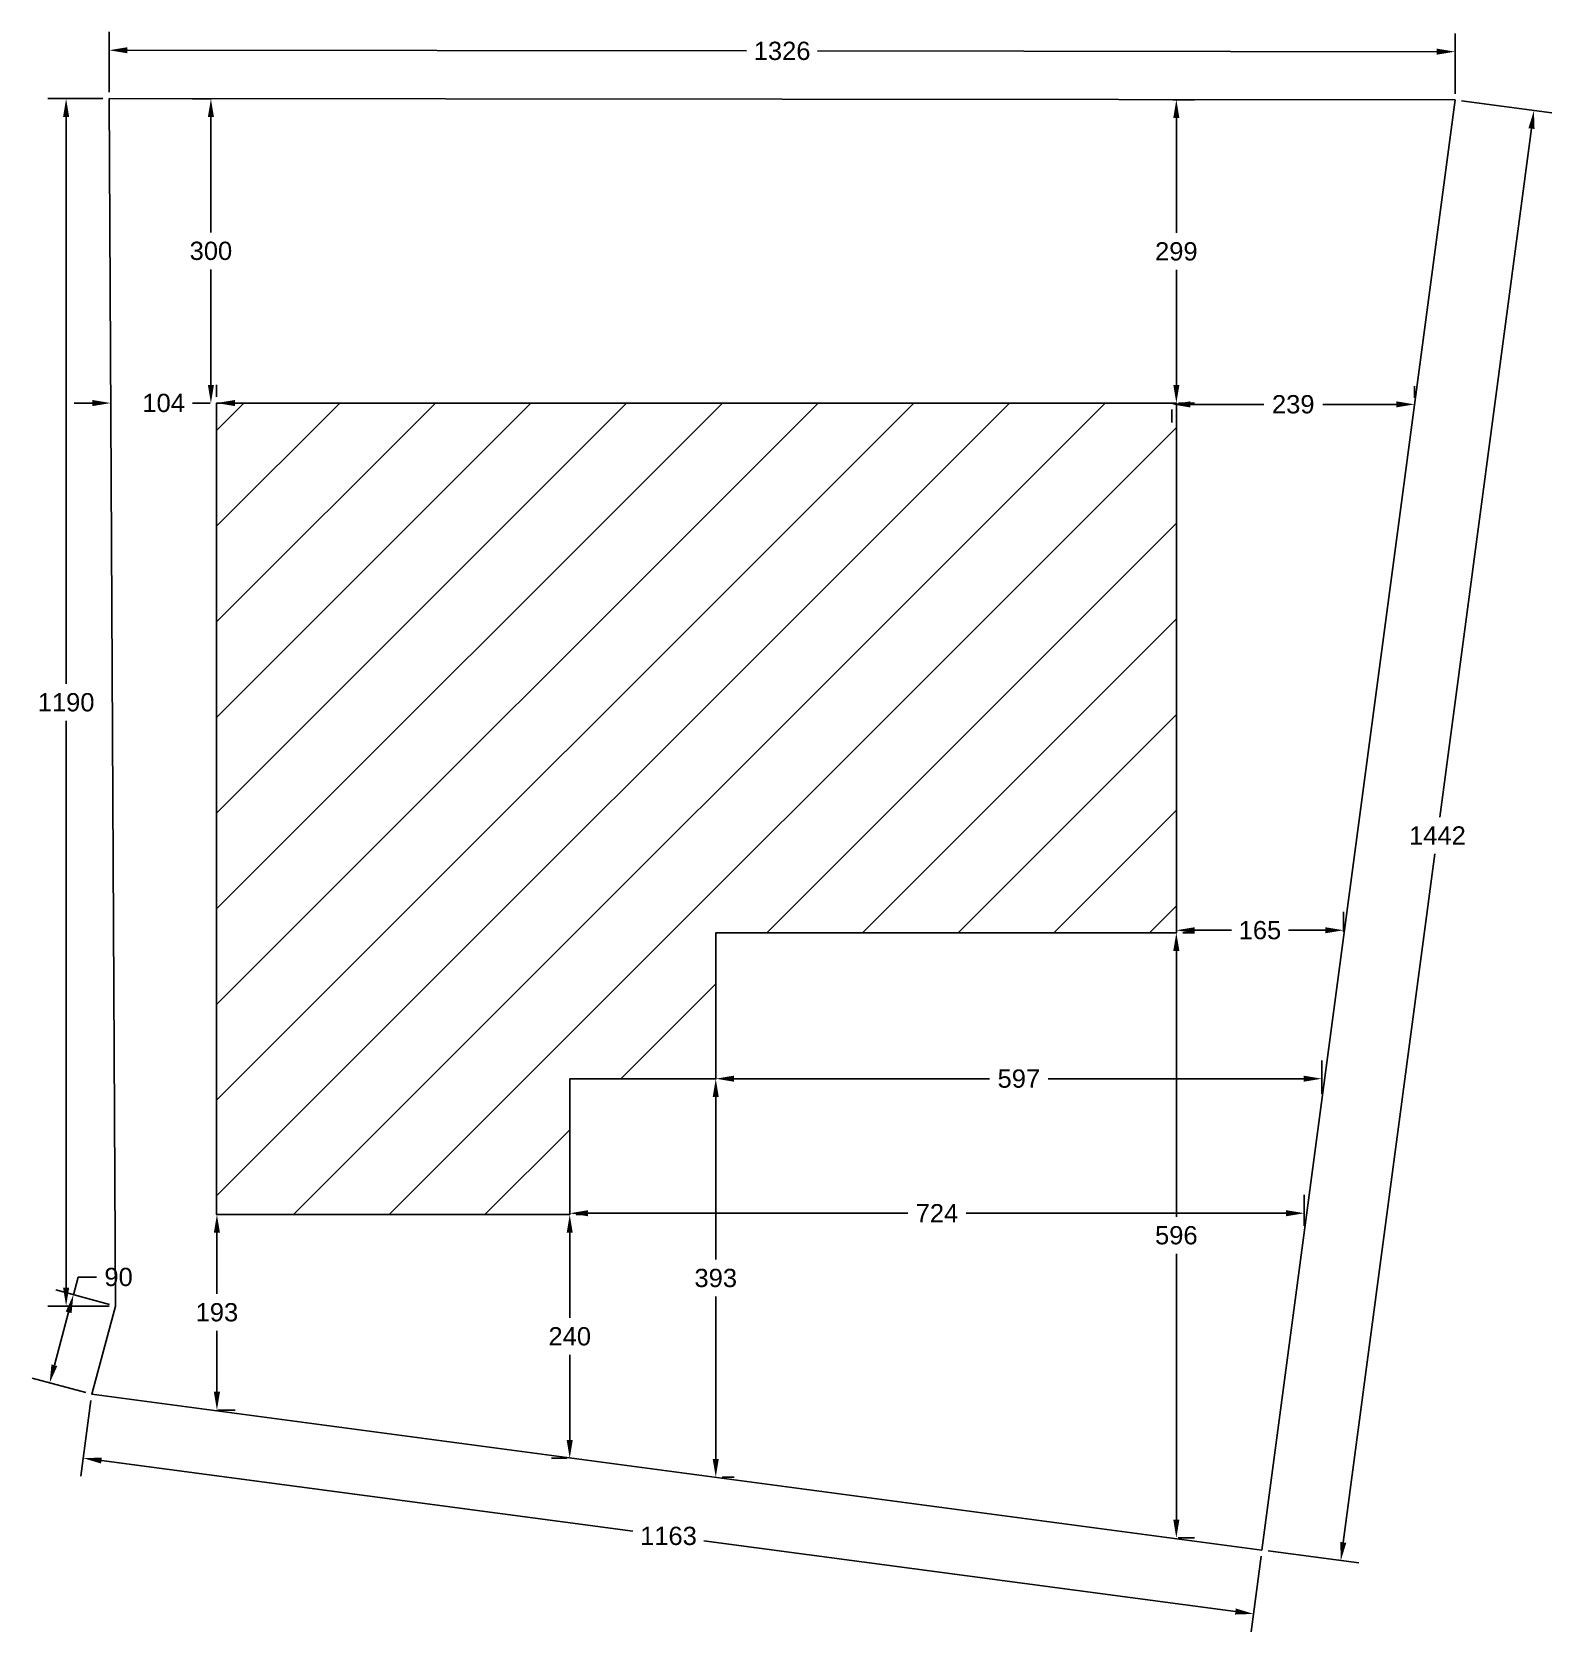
# Model space of a CAD drawing. Header units: inches. Extents: x -2903 to 3367, y -161 to 1064.
# Drawn here: x -707.98 to -693, y 496.76 to 512.53 of the extents above; entities that cross this region are included whole.
import ezdxf

# ---------------------------------------------------------------- set-up
doc = ezdxf.new("R2010")
doc.units = ezdxf.units.IN
doc.header["$MEASUREMENT"] = 0
doc.styles.get("Standard").update_dxf_attribs({"font": 'arial.ttf'})
doc.dimstyles.get("Standard").update_dxf_attribs({"dimtxt": 0.18, "dimasz": 0.18, "dimexe": 0.18, "dimexo": 0.0625, "dimgap": 0.09, "dimtad": 0, "dimtih": 1, "dimtoh": 1, "dimdec": 0, "dimlfac": 100, "dimzin": 0, "dimdsep": 46, "dimtxsty": 'Standard', "dimcen": 0.09, "dimadec": 0, "dimazin": 0, "dimtfac": 1, "dimtdec": 0, "dimtofl": 0, "dimtmove": 0, "dimatfit": 3, "dimfxl": 1, "dimtolj": 1, "dimtzin": 0, "dimarcsym": 0})

msp = doc.modelspace()

# ---------------------------------------------------------------- blocks, each defined once
blk = doc.blocks.new('*D304')
at = {"color": 0, "lineweight": -2, "transparency": 16777216}
for p, q in [((-696.699, 503.712), (-696.699, 503.854)), ((-695.052, 503.66), (-695.052, 503.854)), ((-696.519, 503.674), (-696.156, 503.674)), ((-695.232, 503.674), (-695.594, 503.674))]:
    blk.add_line(p, q, dxfattribs=at)
at = {"color": 0, "transparency": 16777216}
for points in [[(-696.519, 503.704), (-696.519, 503.644), (-696.699, 503.674)], [(-695.232, 503.704), (-695.232, 503.644), (-695.052, 503.674)]]:
    blk.add_solid(points, dxfattribs=at)
at = {"layer": 'Defpoints', "color": 0, "transparency": 16777216}
for p in [(-695.052, 503.674), (-696.699, 503.649), (-695.052, 503.597)]:
    blk.add_point(p, dxfattribs=at)
at = {"color": 0, "transparency": 16777216, "insert": (-695.875, 503.674), "char_height": 0.18, "attachment_point": 5}
blk.add_mtext('\\A1;165', dxfattribs=at)
blk = doc.blocks.new('*D188')
at = {"color": 0, "lineweight": -2, "transparency": 16777216}
for p, q in [((-694.352, 508.92), (-694.352, 509.037)), ((-696.742, 508.807), (-696.742, 508.677)), ((-696.562, 508.857), (-695.837, 508.857)), ((-694.532, 508.857), (-695.256, 508.857))]:
    blk.add_line(p, q, dxfattribs=at)
at = {"color": 0, "transparency": 16777216}
for points in [[(-696.562, 508.887), (-696.562, 508.827), (-696.742, 508.857)], [(-694.532, 508.887), (-694.532, 508.827), (-694.352, 508.857)]]:
    blk.add_solid(points, dxfattribs=at)
at = {"layer": 'Defpoints', "color": 0, "transparency": 16777216}
for p in [(-696.742, 508.869), (-694.352, 508.857), (-694.352, 508.857)]:
    blk.add_point(p, dxfattribs=at)
at = {"color": 0, "transparency": 16777216, "insert": (-695.547, 508.857), "char_height": 0.18, "attachment_point": 5}
blk.add_mtext('\\A1;239', dxfattribs=at)
blk = doc.blocks.new('*D305')
at = {"color": 0, "lineweight": -2, "transparency": 16777216}
for p, q in [((-702.615, 500.872), (-702.497, 500.872)), ((-702.677, 500.692), (-702.677, 499.853)), ((-702.677, 498.65), (-702.677, 499.489)), ((-702.704, 498.47), (-702.857, 498.47))]:
    blk.add_line(p, q, dxfattribs=at)
at = {"color": 0, "transparency": 16777216}
for points in [[(-702.707, 500.692), (-702.647, 500.692), (-702.677, 500.872)], [(-702.707, 498.65), (-702.647, 498.65), (-702.677, 498.47)]]:
    blk.add_solid(points, dxfattribs=at)
at = {"layer": 'Defpoints', "color": 0, "transparency": 16777216}
for p in [(-702.677, 500.872), (-702.677, 498.47), (-702.641, 498.47)]:
    blk.add_point(p, dxfattribs=at)
at = {"color": 0, "transparency": 16777216, "insert": (-702.677, 499.671), "char_height": 0.18, "attachment_point": 5}
blk.add_mtext('\\A1;240', dxfattribs=at)
blk = doc.blocks.new('*D306')
at = {"color": 0, "lineweight": -2, "transparency": 16777216}
for p, q in [((-701.237, 502.272), (-701.237, 502.391)), ((-695.265, 502.062), (-695.265, 502.391)), ((-701.057, 502.211), (-698.54, 502.211)), ((-695.445, 502.211), (-697.962, 502.211))]:
    blk.add_line(p, q, dxfattribs=at)
at = {"color": 0, "transparency": 16777216}
for points in [[(-701.057, 502.241), (-701.057, 502.181), (-701.237, 502.211)], [(-695.445, 502.241), (-695.445, 502.181), (-695.265, 502.211)]]:
    blk.add_solid(points, dxfattribs=at)
at = {"layer": 'Defpoints', "color": 0, "transparency": 16777216}
for p in [(-701.237, 502.209), (-695.265, 502.211), (-695.265, 502)]:
    blk.add_point(p, dxfattribs=at)
at = {"color": 0, "transparency": 16777216, "insert": (-698.251, 502.211), "char_height": 0.18, "attachment_point": 5}
blk.add_mtext('\\A1;597', dxfattribs=at)
blk = doc.blocks.new('*D307')
at = {"color": 0, "lineweight": -2, "transparency": 16777216}
for p, q in [((-701.3, 502.209), (-701.418, 502.209)), ((-701.238, 502.029), (-701.238, 500.428)), ((-701.238, 498.463), (-701.238, 500.064)), ((-701.175, 498.283), (-701.058, 498.283))]:
    blk.add_line(p, q, dxfattribs=at)
at = {"color": 0, "transparency": 16777216}
for points in [[(-701.268, 502.029), (-701.208, 502.029), (-701.238, 502.209)], [(-701.268, 498.463), (-701.208, 498.463), (-701.238, 498.283)]]:
    blk.add_solid(points, dxfattribs=at)
at = {"layer": 'Defpoints', "color": 0, "transparency": 16777216}
for p in [(-701.237, 502.209), (-701.238, 498.283), (-701.238, 498.283)]:
    blk.add_point(p, dxfattribs=at)
at = {"color": 0, "transparency": 16777216, "insert": (-701.238, 500.246), "char_height": 0.18, "attachment_point": 5}
blk.add_mtext('\\A1;393', dxfattribs=at)
blk = doc.blocks.new('*D189')
at = {"color": 0, "lineweight": -2, "transparency": 16777216}
for p, q in [((-707.2, 508.933), (-707.2, 509.05)), ((-706.157, 508.932), (-706.157, 509.05)), ((-707.38, 508.87), (-707.56, 508.87)), ((-705.977, 508.87), (-705.797, 508.87))]:
    blk.add_line(p, q, dxfattribs=at)
at = {"color": 0, "transparency": 16777216}
for points in [[(-707.38, 508.9), (-707.38, 508.84), (-707.2, 508.87)], [(-705.977, 508.9), (-705.977, 508.84), (-706.157, 508.87)]]:
    blk.add_solid(points, dxfattribs=at)
at = {"layer": 'Defpoints', "color": 0, "transparency": 16777216}
for p in [(-707.2, 508.87), (-707.2, 508.87), (-706.157, 508.869)]:
    blk.add_point(p, dxfattribs=at)
at = {"color": 0, "transparency": 16777216, "insert": (-706.679, 508.87), "char_height": 0.18, "attachment_point": 5}
blk.add_mtext('\\A1;104', dxfattribs=at)
blk = doc.blocks.new('*D190')
at = {"color": 0, "lineweight": -2, "transparency": 16777216}
for p, q in [((-706.208, 511.869), (-706.393, 511.869)), ((-706.213, 511.689), (-706.213, 510.551)), ((-706.213, 509.049), (-706.213, 510.187)), ((-706.22, 508.869), (-706.393, 508.869))]:
    blk.add_line(p, q, dxfattribs=at)
at = {"color": 0, "transparency": 16777216}
for points in [[(-706.243, 511.689), (-706.183, 511.689), (-706.213, 511.869)], [(-706.243, 509.049), (-706.183, 509.049), (-706.213, 508.869)]]:
    blk.add_solid(points, dxfattribs=at)
at = {"layer": 'Defpoints', "color": 0, "transparency": 16777216}
for p in [(-706.213, 511.869), (-706.145, 511.869), (-706.157, 508.869)]:
    blk.add_point(p, dxfattribs=at)
at = {"color": 0, "transparency": 16777216, "insert": (-706.213, 510.369), "char_height": 0.18, "attachment_point": 5}
blk.add_mtext('\\A1;300', dxfattribs=at)
blk = doc.blocks.new('*D191')
at = {"color": 0, "lineweight": -2, "transparency": 16777216}
for p, q in [((-696.735, 511.86), (-696.519, 511.86)), ((-696.699, 511.68), (-696.699, 510.546)), ((-696.699, 509.049), (-696.699, 510.182)), ((-696.679, 508.869), (-696.519, 508.869))]:
    blk.add_line(p, q, dxfattribs=at)
at = {"color": 0, "transparency": 16777216}
for points in [[(-696.729, 511.68), (-696.669, 511.68), (-696.699, 511.86)], [(-696.729, 509.049), (-696.669, 509.049), (-696.699, 508.869)]]:
    blk.add_solid(points, dxfattribs=at)
at = {"layer": 'Defpoints', "color": 0, "transparency": 16777216}
for p in [(-696.798, 511.86), (-696.699, 511.86), (-696.742, 508.869)]:
    blk.add_point(p, dxfattribs=at)
at = {"color": 0, "transparency": 16777216, "insert": (-696.699, 510.364), "char_height": 0.18, "attachment_point": 5}
blk.add_mtext('\\A1;299', dxfattribs=at)
blk = doc.blocks.new('*D308')
at = {"color": 0, "lineweight": -2, "transparency": 16777216}
for p, q in [((-696.636, 503.649), (-696.519, 503.649)), ((-696.699, 503.469), (-696.699, 500.849)), ((-696.699, 497.865), (-696.699, 500.485)), ((-696.68, 497.685), (-696.519, 497.685))]:
    blk.add_line(p, q, dxfattribs=at)
at = {"color": 0, "transparency": 16777216}
for points in [[(-696.729, 503.469), (-696.669, 503.469), (-696.699, 503.649)], [(-696.729, 497.865), (-696.669, 497.865), (-696.699, 497.685)]]:
    blk.add_solid(points, dxfattribs=at)
at = {"layer": 'Defpoints', "color": 0, "transparency": 16777216}
for p in [(-696.699, 503.649), (-696.742, 497.685), (-696.699, 497.685)]:
    blk.add_point(p, dxfattribs=at)
at = {"color": 0, "transparency": 16777216, "insert": (-696.699, 500.667), "char_height": 0.18, "attachment_point": 5}
blk.add_mtext('\\A1;596', dxfattribs=at)
blk = doc.blocks.new('*D309')
at = {"color": 0, "lineweight": -2, "transparency": 16777216}
for p, q in [((-706.095, 500.872), (-705.974, 500.872)), ((-706.154, 500.692), (-706.154, 500.09)), ((-706.154, 499.125), (-706.154, 499.726)), ((-706.147, 498.945), (-705.974, 498.945))]:
    blk.add_line(p, q, dxfattribs=at)
at = {"color": 0, "transparency": 16777216}
for points in [[(-706.184, 500.692), (-706.124, 500.692), (-706.154, 500.872)], [(-706.184, 499.125), (-706.124, 499.125), (-706.154, 498.945)]]:
    blk.add_solid(points, dxfattribs=at)
at = {"layer": 'Defpoints', "color": 0, "transparency": 16777216}
for p in [(-706.157, 500.872), (-706.21, 498.945), (-706.154, 498.945)]:
    blk.add_point(p, dxfattribs=at)
at = {"color": 0, "transparency": 16777216, "insert": (-706.154, 499.908), "char_height": 0.18, "attachment_point": 5}
blk.add_mtext('\\A1;193', dxfattribs=at)
blk = doc.blocks.new('*D310')
at = {"color": 0, "lineweight": -2, "transparency": 16777216}
for p, q in [((-702.677, 500.934), (-702.677, 501.065)), ((-695.438, 500.76), (-695.438, 501.065)), ((-702.497, 500.885), (-699.345, 500.885)), ((-695.618, 500.885), (-698.77, 500.885))]:
    blk.add_line(p, q, dxfattribs=at)
at = {"color": 0, "transparency": 16777216}
for points in [[(-702.497, 500.915), (-702.497, 500.855), (-702.677, 500.885)], [(-695.618, 500.915), (-695.618, 500.855), (-695.438, 500.885)]]:
    blk.add_solid(points, dxfattribs=at)
at = {"layer": 'Defpoints', "color": 0, "transparency": 16777216}
for p in [(-702.677, 500.872), (-695.438, 500.885), (-695.438, 500.697)]:
    blk.add_point(p, dxfattribs=at)
at = {"color": 0, "transparency": 16777216, "insert": (-699.058, 500.885), "char_height": 0.18, "attachment_point": 5}
blk.add_mtext('\\A1;724', dxfattribs=at)
blk = doc.blocks.new('*D313')
at = {"color": 0, "lineweight": -2, "transparency": 16777216}
for p, q in [((-707.279, 511.87), (-707.82, 511.87)), ((-707.64, 511.69), (-707.64, 506.102)), ((-707.64, 500.15), (-707.64, 505.738)), ((-707.215, 499.97), (-707.82, 499.97))]:
    blk.add_line(p, q, dxfattribs=at)
at = {"color": 0, "transparency": 16777216}
for points in [[(-707.67, 511.69), (-707.61, 511.69), (-707.64, 511.87)], [(-707.67, 500.15), (-707.61, 500.15), (-707.64, 499.97)]]:
    blk.add_solid(points, dxfattribs=at)
at = {"layer": 'Defpoints', "color": 0, "transparency": 16777216}
for p in [(-707.64, 511.87), (-707.216, 511.87), (-707.153, 499.97)]:
    blk.add_point(p, dxfattribs=at)
at = {"color": 0, "transparency": 16777216, "insert": (-707.64, 505.92), "char_height": 0.18, "attachment_point": 5}
blk.add_mtext('\\A1;1190', dxfattribs=at)
blk = doc.blocks.new('*D314')
at = {"color": 0, "lineweight": -2, "transparency": 16777216}
for p, q in [((-707.568, 500.082), (-707.522, 500.256)), ((-707.522, 500.256), (-707.342, 500.256)), ((-707.213, 499.987), (-707.742, 500.129)), ((-707.756, 499.387), (-707.615, 499.909)), ((-707.447, 499.118), (-707.976, 499.26))]:
    blk.add_line(p, q, dxfattribs=at)
at = {"color": 0, "transparency": 16777216}
for points in [[(-707.644, 499.916), (-707.586, 499.901), (-707.568, 500.082)], [(-707.785, 499.395), (-707.727, 499.379), (-707.802, 499.213)]]:
    blk.add_solid(points, dxfattribs=at)
at = {"layer": 'Defpoints', "color": 0, "transparency": 16777216}
for p in [(-707.568, 500.082), (-707.153, 499.97), (-707.387, 499.101)]:
    blk.add_point(p, dxfattribs=at)
at = {"color": 0, "transparency": 16777216, "insert": (-707.123, 500.256), "char_height": 0.18, "attachment_point": 5}
blk.add_mtext('\\A1;90', dxfattribs=at)
blk = doc.blocks.new('*D315')
at = {"color": 0, "lineweight": -2, "transparency": 16777216}
for p, q in [((-707.395, 499.039), (-707.494, 498.293)), ((-707.292, 498.448), (-702.055, 497.75)), ((-696.117, 496.96), (-701.354, 497.657)), ((-695.863, 497.504), (-695.962, 496.758))]:
    blk.add_line(p, q, dxfattribs=at)
at = {"color": 0, "transparency": 16777216}
for points in [[(-707.288, 498.477), (-707.296, 498.418), (-707.47, 498.471)], [(-696.113, 496.99), (-696.121, 496.93), (-695.938, 496.936)]]:
    blk.add_solid(points, dxfattribs=at)
at = {"layer": 'Defpoints', "color": 0, "transparency": 16777216}
for p in [(-707.387, 499.101), (-695.855, 497.566), (-695.938, 496.936)]:
    blk.add_point(p, dxfattribs=at)
at = {"color": 0, "transparency": 16777216, "insert": (-701.704, 497.704), "char_height": 0.18, "attachment_point": 5}
blk.add_mtext('\\A1;1163', dxfattribs=at)
blk = doc.blocks.new('*D316')
at = {"color": 0, "lineweight": -2, "transparency": 16777216}
for p, q in [((-693.89, 511.848), (-692.997, 511.729)), ((-693.199, 511.575), (-694.102, 504.788)), ((-695.054, 497.641), (-694.151, 504.428)), ((-695.793, 497.558), (-694.899, 497.439))]:
    blk.add_line(p, q, dxfattribs=at)
at = {"color": 0, "transparency": 16777216}
for points in [[(-693.229, 511.579), (-693.169, 511.571), (-693.175, 511.753)], [(-695.084, 497.645), (-695.024, 497.637), (-695.078, 497.463)]]:
    blk.add_solid(points, dxfattribs=at)
at = {"layer": 'Defpoints', "color": 0, "transparency": 16777216}
for p in [(-693.952, 511.857), (-695.855, 497.566), (-695.078, 497.463)]:
    blk.add_point(p, dxfattribs=at)
at = {"color": 0, "transparency": 16777216, "insert": (-694.126, 504.608), "char_height": 0.18, "attachment_point": 5}
blk.add_mtext('\\A1;1442', dxfattribs=at)
blk = doc.blocks.new('*D317')
at = {"color": 0, "lineweight": -2, "transparency": 16777216}
for p, q in [((-707.216, 511.933), (-707.216, 512.527)), ((-693.952, 511.919), (-693.952, 512.513)), ((-707.036, 512.347), (-700.934, 512.34)), ((-694.132, 512.333), (-700.234, 512.34))]:
    blk.add_line(p, q, dxfattribs=at)
at = {"color": 0, "transparency": 16777216}
for points in [[(-707.036, 512.377), (-707.036, 512.317), (-707.216, 512.347)], [(-694.132, 512.363), (-694.132, 512.303), (-693.952, 512.333)]]:
    blk.add_solid(points, dxfattribs=at)
at = {"layer": 'Defpoints', "color": 0, "transparency": 16777216}
for p in [(-707.216, 512.347), (-707.216, 511.87), (-693.952, 511.857)]:
    blk.add_point(p, dxfattribs=at)
at = {"color": 0, "transparency": 16777216, "insert": (-700.584, 512.34), "char_height": 0.18, "attachment_point": 5}
blk.add_mtext('\\A1;1326', dxfattribs=at)

# ---------------------------------------------------------------- dimensions: what is measured, and where the dimension line sits
for p1, p2, distance, picture, middle in [((-693.952, 511.857), (-707.216, 511.87), -0.477, '*D317', (-700.584, 512.34)), ((-693.952, 511.857), (-695.855, 497.566), 0.784, '*D316', (-694.126, 504.608)), ((-707.387, 499.101), (-707.153, 499.97), 0.431, '*D314', (-707.123, 500.256)), ((-707.387, 499.101), (-695.855, 497.566), -0.636, '*D315', (-701.704, 497.704))]:
    dim = msp.add_aligned_dim(p1=p1, p2=p2, distance=distance, dimstyle='Standard')
    dim.commit()
    dim.dimension.update_dxf_attribs({"geometry": picture, "text_midpoint": middle})
for base, p1, p2, picture, middle in [((-707.64, 511.87), (-707.153, 499.97), (-707.216, 511.87), '*D313', (-707.64, 505.92)), ((-706.213, 511.869), (-706.157, 508.869), (-706.145, 511.869), '*D190', (-706.213, 510.369)), ((-696.699, 511.86), (-696.742, 508.869), (-696.798, 511.86), '*D191', (-696.699, 510.364)), ((-696.699, 497.685), (-696.699, 503.649), (-696.742, 497.685), '*D308', (-696.699, 500.667)), ((-701.238, 498.283), (-701.237, 502.209), (-701.238, 498.283), '*D307', (-701.238, 500.246)), ((-706.154, 498.945), (-706.157, 500.872), (-706.21, 498.945), '*D309', (-706.154, 499.908)), ((-702.677, 498.47), (-702.677, 500.872), (-702.641, 498.47), '*D305', (-702.677, 499.671))]:
    dim = msp.add_linear_dim(base=base, p1=p1, p2=p2, angle=90, dimstyle='Standard')
    dim.commit()
    dim.dimension.update_dxf_attribs({"geometry": picture, "text_midpoint": middle})
for base, p1, p2, picture, middle in [((-707.2, 508.87), (-706.157, 508.869), (-707.2, 508.87), '*D189', (-706.679, 508.87)), ((-694.352, 508.857), (-696.742, 508.869), (-694.352, 508.857), '*D188', (-695.547, 508.857)), ((-695.052, 503.674), (-696.699, 503.649), (-695.052, 503.597), '*D304', (-695.875, 503.674)), ((-695.265, 502.211), (-701.237, 502.209), (-695.265, 502), '*D306', (-698.251, 502.211)), ((-695.438, 500.885), (-702.677, 500.872), (-695.438, 500.697), '*D310', (-699.058, 500.885))]:
    dim = msp.add_linear_dim(base=base, p1=p1, p2=p2, dimstyle='Standard')
    dim.commit()
    dim.dimension.update_dxf_attribs({"geometry": picture, "text_midpoint": middle})

# ---------------------------------------------------------------- linework, layer by layer
at = {"linetype": 'Continuous'}
for p, q in [((-706.157, 508.599), (-705.887, 508.869)), ((-706.157, 507.656), (-704.944, 508.869)), ((-706.157, 506.713), (-704.001, 508.869)), ((-706.157, 505.77), (-703.059, 508.869)), ((-706.157, 504.827), (-702.116, 508.869)), ((-706.157, 503.885), (-701.173, 508.869)), ((-706.157, 502.942), (-700.23, 508.869)), ((-706.157, 501.999), (-699.287, 508.869)), ((-706.157, 501.056), (-698.344, 508.869)), ((-705.398, 500.872), (-697.401, 508.869)), ((-704.455, 500.872), (-696.699, 508.628)), ((-700.735, 503.649), (-696.699, 507.685)), ((-699.792, 503.649), (-696.699, 506.742)), ((-698.849, 503.649), (-696.699, 505.799)), ((-697.906, 503.649), (-696.699, 504.857)), ((-696.963, 503.649), (-696.699, 503.914)), ((-702.175, 502.209), (-701.237, 503.147)), ((-703.512, 500.872), (-702.677, 501.707))]:
    msp.add_line(p, q, dxfattribs=at)
for points in [[(-707.216, 511.87), (-707.153, 499.97), (-707.387, 499.101), (-695.855, 497.566), (-693.952, 511.857), (-707.216, 511.87)], [(-706.157, 508.869), (-706.157, 500.872), (-702.677, 500.872), (-702.677, 502.209), (-701.237, 502.209), (-701.237, 503.649), (-696.699, 503.649), (-696.699, 508.869), (-706.157, 508.869)]]:
    msp.add_lwpolyline(points)
at = {"color": 40, "true_color": 0xf8d731}
msp.add_lwpolyline([(-696.699, 504.789), (-696.699, 508.869), (-706.157, 508.869), (-706.157, 500.872), (-702.677, 500.872)], dxfattribs=at)

msp.set_redraw_order([(e.dxf.handle, doc.entitydb.next_handle()) for e in msp.query("TEXT MTEXT ATTDEF DIMENSION ARC_DIMENSION")])  # texts and dimensions are drawn at this point

doc.saveas('drawing.dxf')
